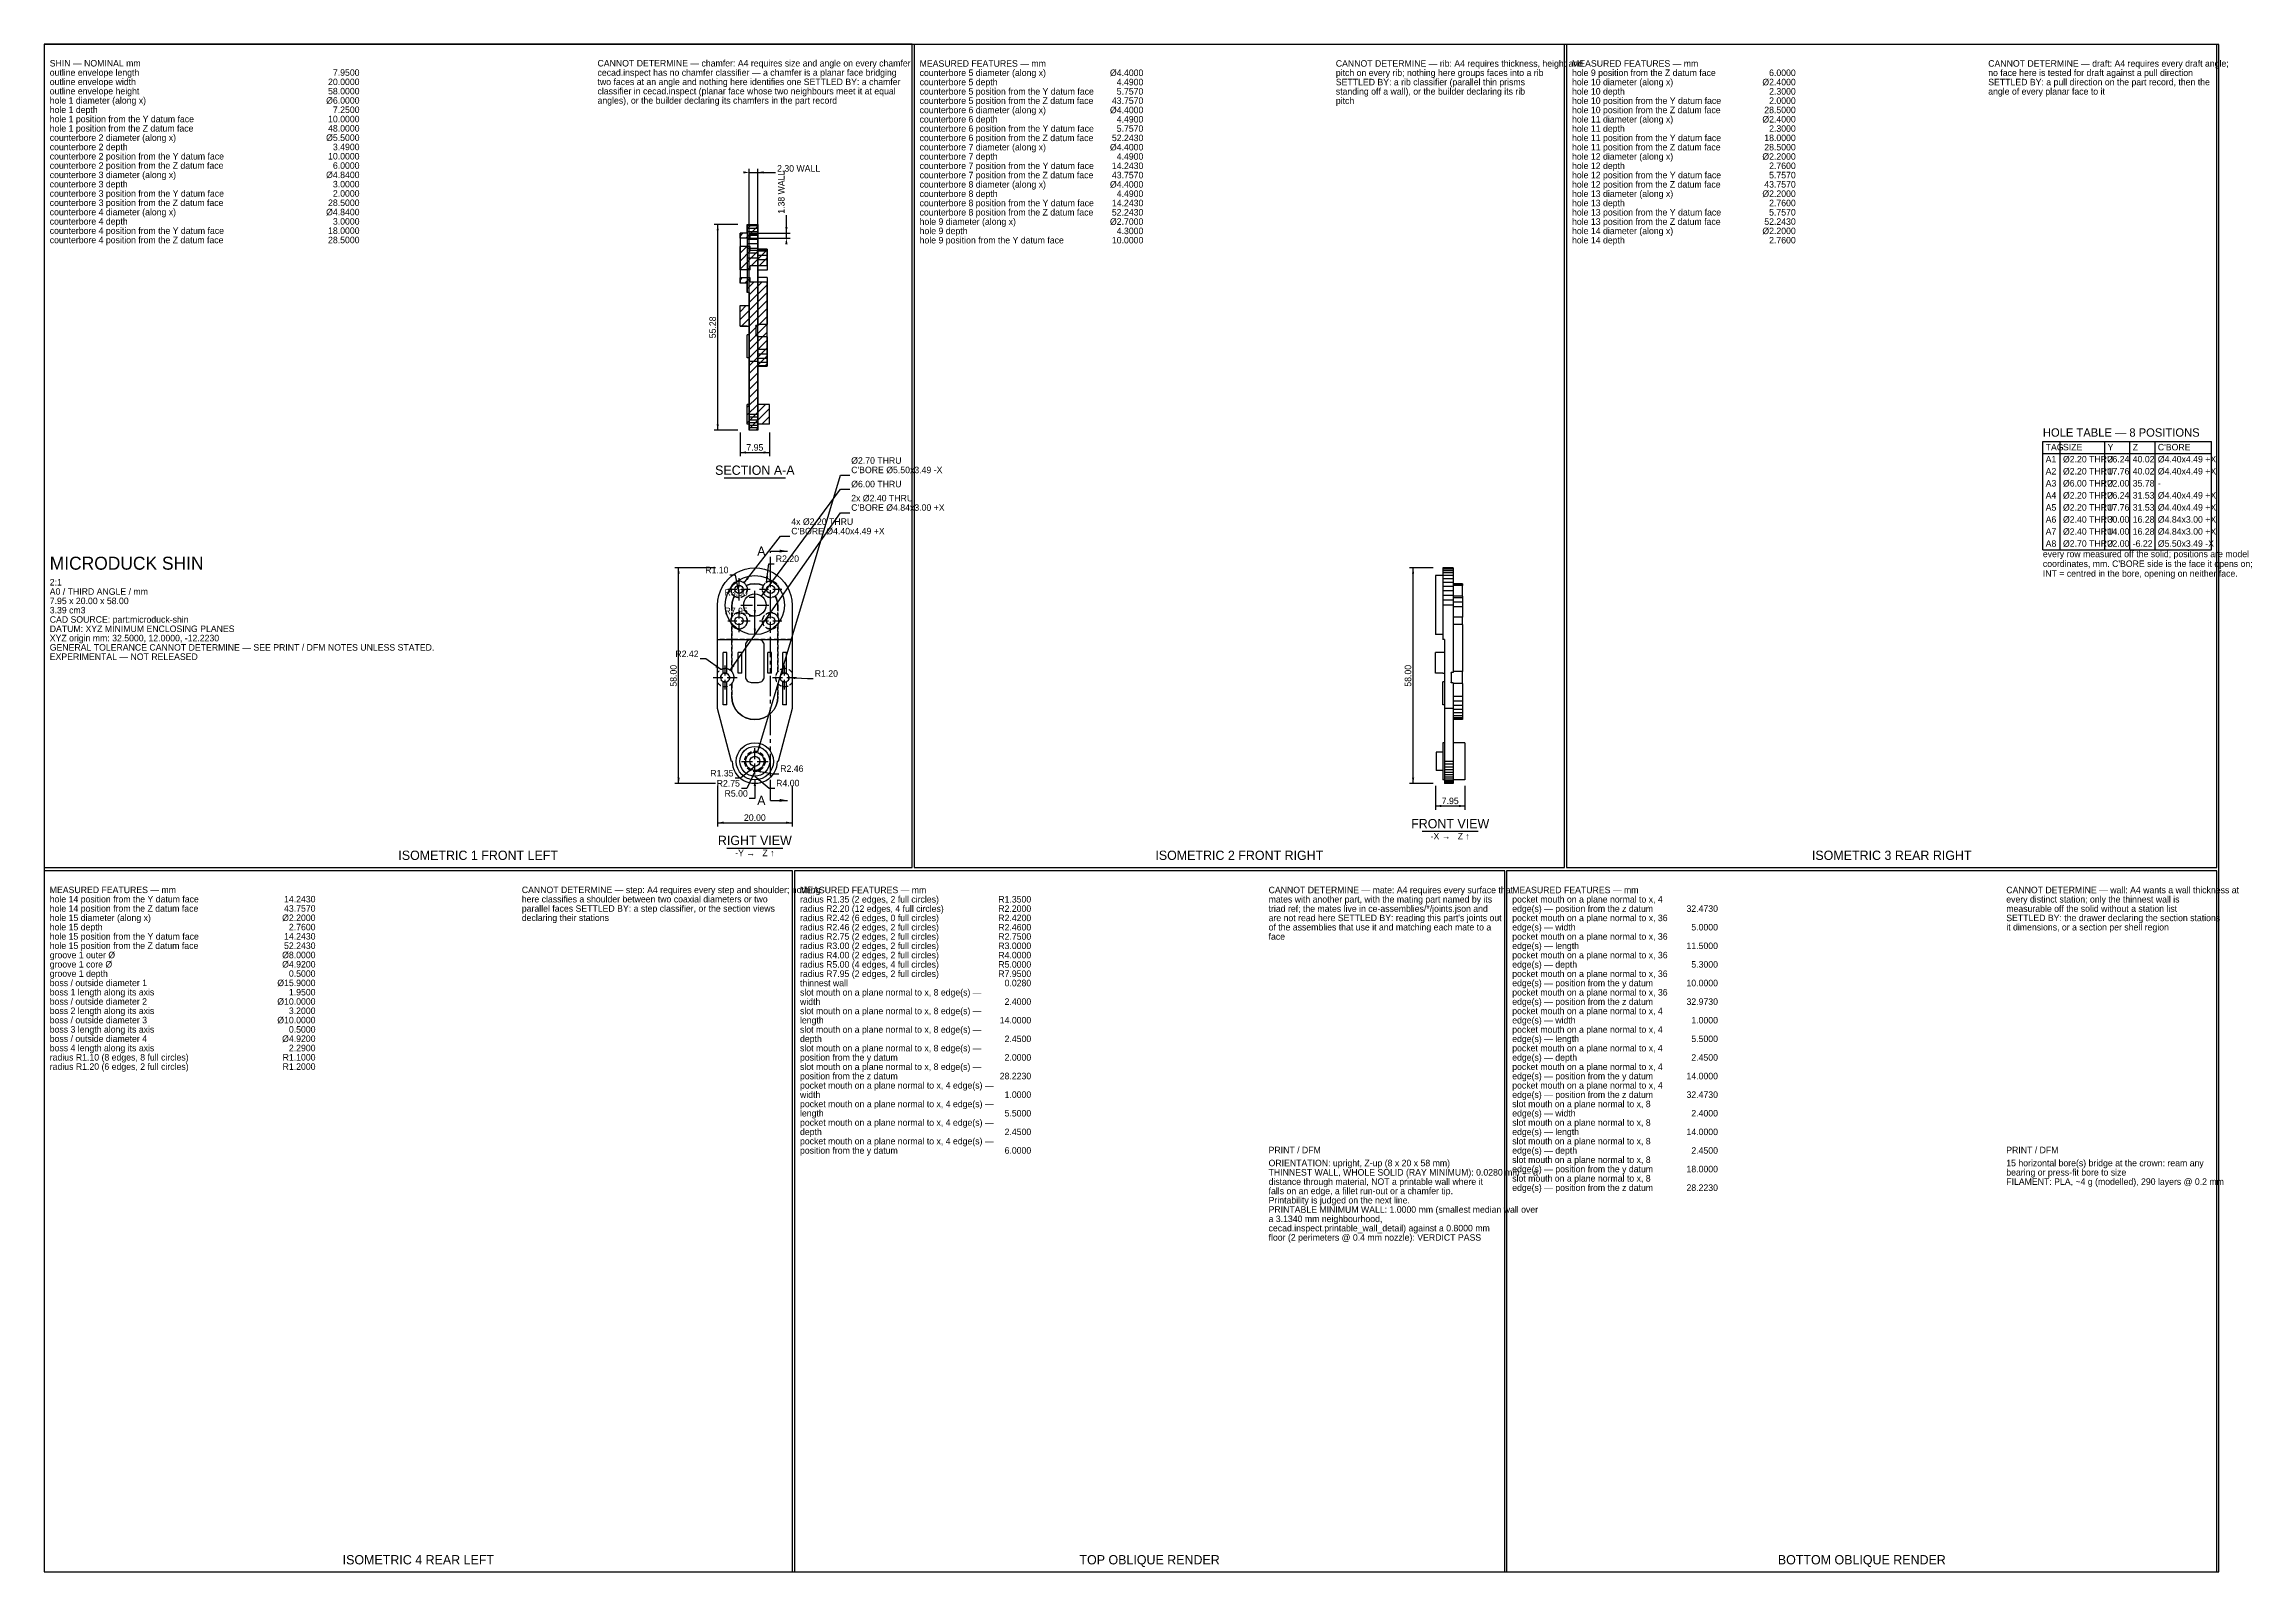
# Model space of a CAD drawing. Header units: millimetres. Extents: x 10 to 1197, y 10 to 831.
import ezdxf
from ezdxf.enums import TextEntityAlignment as Align

# ---------------------------------------------------------------- set-up
doc = ezdxf.new("R2010")
doc.units = ezdxf.units.MM
for name, pattern in [('CENTER', [11.2, 7, -1.4, 1.4, -1.4]), ('HIDDEN', [3.6, 2.4, -1.2]), ('PHANTOM', [21, 11, -2, 2, -2, 2, -2])]:
    doc.linetypes.add(name, pattern=pattern)
for name, color, linetype in [('CENTER', 4, 'CENTER'), ('CUT', 1, 'PHANTOM'), ('CUTTHIN', 1, 'PHANTOM'), ('DIM', 3, 'CONTINUOUS'), ('FRAME', 7, 'CONTINUOUS'), ('HATCH', 5, 'CONTINUOUS'), ('HIDDEN', 8, 'HIDDEN'), ('SECTION', 7, 'CONTINUOUS'), ('TEXT', 3, 'CONTINUOUS'), ('TITLE', 7, 'CONTINUOUS'), ('VISIBLE', 7, 'CONTINUOUS')]:
    doc.layers.add(name, color=color, linetype=linetype)

msp = doc.modelspace()

# ---------------------------------------------------------------- texts
at = {"layer": 'DIM'}
for s, p in [('58.0000', (179.530333, 804.152333)), ('20.0000', (179.530333, 809.152333)), ('7.9500', (179.530333, 814.152333)), ('Ø4.4000', (600.86325, 814.0305)), ('4.4900', (600.86325, 809.0305)), ('5.7570', (600.86325, 804.0305)), ('Ø2.4000', (951.56325, 809.0305)), ('2.3000', (951.56325, 804.0305)), ('6.0000', (951.56325, 814.0305)), ('Ø6.0000', (179.530333, 799.152333)), ('7.2500', (179.530333, 794.152333)), ('Ø4.4000', (600.86325, 794.0305)), ('43.7570', (600.86325, 799.0305)), ('28.5000', (951.56325, 794.0305)), ('2.0000', (951.56325, 799.0305)), ('48.0000', (179.530333, 784.152333)), ('10.0000', (179.530333, 789.152333)), ('4.4900', (600.86325, 789.0305)), ('5.7570', (600.86325, 784.0305)), ('Ø2.4000', (951.56325, 789.0305)), ('2.3000', (951.56325, 784.0305)), ('Ø5.5000', (179.530333, 779.152333)), ('10.0000', (179.530333, 769.152333)), ('3.4900', (179.530333, 774.152333)), ('Ø4.4000', (600.86325, 774.0305)), ('52.2430', (600.86325, 779.0305)), ('4.4900', (600.86325, 769.0305)), ('Ø2.2000', (951.56325, 769.0305)), ('28.5000', (951.56325, 774.0305)), ('18.0000', (951.56325, 779.0305)), ('Ø4.8400', (179.530333, 759.152333)), ('6.0000', (179.530333, 764.152333)), ('43.7570', (600.86325, 759.0305)), ('14.2430', (600.86325, 764.0305)), ('5.7570', (951.56325, 759.0305)), ('2.7600', (951.56325, 764.0305)), ('28.5000', (179.530333, 744.152333)), ('3.0000', (179.530333, 754.152333)), ('2.0000', (179.530333, 749.152333)), ('Ø4.4000', (600.86325, 754.0305)), ('4.4900', (600.86325, 749.0305)), ('Ø2.2000', (951.56325, 749.0305)), ('43.7570', (951.56325, 754.0305)), ('Ø4.8400', (179.530333, 739.152333)), ('3.0000', (179.530333, 734.152333)), ('Ø2.7000', (600.86325, 734.0305)), ('52.2430', (600.86325, 739.0305)), ('14.2430', (600.86325, 744.0305)), ('52.2430', (951.56325, 734.0305)), ('5.7570', (951.56325, 739.0305)), ('2.7600', (951.56325, 744.0305)), ('28.5000', (179.530333, 724.152333)), ('18.0000', (179.530333, 729.152333)), ('10.0000', (600.86325, 724.0305)), ('4.3000', (600.86325, 729.0305)), ('Ø2.2000', (951.56325, 729.0305)), ('2.7600', (951.56325, 724.0305)), ('43.7570', (155.8759, 364.825683)), ('14.2430', (155.8759, 369.825683)), ('R1.3500', (540.588037, 369.7562)), ('R2.2000', (540.588037, 364.7562)), ('32.4730', (909.752669, 364.7562)), ('Ø2.2000', (155.8759, 359.825683)), ('2.7600', (155.8759, 354.825683)), ('R2.4200', (540.588037, 359.7562)), ('R2.4600', (540.588037, 354.7562)), ('5.0000', (909.752669, 354.7562)), ('52.2430', (155.8759, 344.825683)), ('14.2430', (155.8759, 349.825683)), ('R2.7500', (540.588037, 349.7562)), ('R3.0000', (540.588037, 344.7562)), ('11.5000', (909.752669, 344.7562)), ('Ø8.0000', (155.8759, 339.825683)), ('Ø4.9200', (155.8759, 334.825683)), ('0.5000', (155.8759, 329.825683)), ('R4.0000', (540.588037, 339.7562)), ('R5.0000', (540.588037, 334.7562)), ('R7.9500', (540.588037, 329.7562)), ('5.3000', (909.752669, 334.7562)), ('Ø15.9000', (155.8759, 324.825683)), ('1.9500', (155.8759, 319.825683)), ('0.0280', (540.588037, 324.7562)), ('10.0000', (909.752669, 324.7562)), ('Ø10.0000', (155.8759, 314.825683)), ('3.2000', (155.8759, 309.825683)), ('2.4000', (540.588037, 314.7562)), ('32.9730', (909.752669, 314.7562)), ('Ø10.0000', (155.8759, 304.825683)), ('Ø4.9200', (155.8759, 294.825683)), ('0.5000', (155.8759, 299.825683)), ('14.0000', (540.588037, 304.7562)), ('2.4500', (540.588037, 294.7562)), ('5.5000', (909.752669, 294.7562)), ('1.0000', (909.752669, 304.7562)), ('R1.1000', (155.8759, 284.825683)), ('2.2900', (155.8759, 289.825683)), ('2.0000', (540.588037, 284.7562)), ('2.4500', (909.752669, 284.7562)), ('R1.2000', (155.8759, 279.825683)), ('28.2230', (540.588037, 274.7562)), ('14.0000', (909.752669, 274.7562)), ('1.0000', (540.588037, 264.7562)), ('32.4730', (909.752669, 264.7562)), ('5.5000', (540.588037, 254.7562)), ('2.4000', (909.752669, 254.7562)), ('2.4500', (540.588037, 244.7562)), ('6.0000', (540.588037, 234.7562)), ('14.0000', (909.752669, 244.7562)), ('2.4500', (909.752669, 234.7562)), ('18.0000', (909.752669, 224.7562)), ('28.2230', (909.752669, 214.7562))]:
    msp.add_text(s, height=3.5, dxfattribs=at).set_placement(p, align=Align.RIGHT)
at = {"layer": 'TEXT'}
for s, height, p in [('SHIN — NOMINAL mm', 3.5, (13, 819.152333)), ('CANNOT DETERMINE — chamfer: A4 requires size and angle on every chamfer;', 3.5, (307.4585, 819.152333)), ('MEASURED FEATURES — mm', 3.5, (480.6, 819.0305)), ('CANNOT DETERMINE — rib: A4 requires thickness, height and', 3.5, (704.328167, 819.0305)), ('MEASURED FEATURES — mm', 3.5, (831.3, 819.0305)), ('CANNOT DETERMINE — draft: A4 requires every draft angle;', 3.5, (1055.028167, 819.0305)), ('outline envelope length', 3.5, (13, 814.152333)), ('outline envelope width', 3.5, (13, 809.152333)), ('outline envelope height', 3.5, (13, 804.152333)), ('two faces at an angle and nothing here identifies one SETTLED BY: a chamfer', 3.5, (307.4585, 809.152333)), ('cecad.inspect has no chamfer classifier — a chamfer is a planar face bridging', 3.5, (307.4585, 814.152333)), ('classifier in cecad.inspect (planar face whose two neighbours meet it at equal', 3.5, (307.4585, 804.152333)), ('counterbore 5 diameter (along x)', 3.5, (480.6, 814.0305)), ('counterbore 5 depth', 3.5, (480.6, 809.0305)), ('counterbore 5 position from the Y datum face', 3.5, (480.6, 804.0305)), ('standing off a wall), or the builder declaring its rib', 3.5, (704.328167, 804.0305)), ('SETTLED BY: a rib classifier (parallel thin prisms', 3.5, (704.328167, 809.0305)), ('pitch on every rib; nothing here groups faces into a rib', 3.5, (704.328167, 814.0305)), ('hole 9 position from the Z datum face', 3.5, (831.3, 814.0305)), ('hole 10 diameter (along x)', 3.5, (831.3, 809.0305)), ('hole 10 depth', 3.5, (831.3, 804.0305)), ('angle of every planar face to it', 3.5, (1055.028167, 804.0305)), ('SETTLED BY: a pull direction on the part record, then the', 3.5, (1055.028167, 809.0305)), ('no face here is tested for draft against a pull direction', 3.5, (1055.028167, 814.0305)), ('hole 1 diameter (along x)', 3.5, (13, 799.152333)), ('hole 1 depth', 3.5, (13, 794.152333)), ('angles), or the builder declaring its chamfers in the part record', 3.5, (307.4585, 799.152333)), ('counterbore 5 position from the Z datum face', 3.5, (480.6, 799.0305)), ('counterbore 6 diameter (along x)', 3.5, (480.6, 794.0305)), ('pitch', 3.5, (704.328167, 799.0305)), ('hole 10 position from the Y datum face', 3.5, (831.3, 799.0305)), ('hole 10 position from the Z datum face', 3.5, (831.3, 794.0305)), ('hole 1 position from the Y datum face', 3.5, (13, 789.152333)), ('hole 1 position from the Z datum face', 3.5, (13, 784.152333)), ('counterbore 6 depth', 3.5, (480.6, 789.0305)), ('counterbore 6 position from the Y datum face', 3.5, (480.6, 784.0305)), ('hole 11 diameter (along x)', 3.5, (831.3, 789.0305)), ('hole 11 depth', 3.5, (831.3, 784.0305)), ('counterbore 2 diameter (along x)', 3.5, (13, 779.152333)), ('counterbore 2 depth', 3.5, (13, 774.152333)), ('counterbore 2 position from the Y datum face', 3.5, (13, 769.152333)), ('counterbore 6 position from the Z datum face', 3.5, (480.6, 779.0305)), ('counterbore 7 diameter (along x)', 3.5, (480.6, 774.0305)), ('counterbore 7 depth', 3.5, (480.6, 769.0305)), ('hole 11 position from the Y datum face', 3.5, (831.3, 779.0305)), ('hole 11 position from the Z datum face', 3.5, (831.3, 774.0305)), ('hole 12 diameter (along x)', 3.5, (831.3, 769.0305)), ('counterbore 2 position from the Z datum face', 3.5, (13, 764.152333)), ('counterbore 3 diameter (along x)', 3.5, (13, 759.152333)), ('2.30 WALL', 3.5, (403.97925, 762.611592)), ('counterbore 7 position from the Y datum face', 3.5, (480.6, 764.0305)), ('counterbore 7 position from the Z datum face', 3.5, (480.6, 759.0305)), ('hole 12 depth', 3.5, (831.3, 764.0305)), ('hole 12 position from the Y datum face', 3.5, (831.3, 759.0305)), ('counterbore 3 depth', 3.5, (13, 754.152333)), ('counterbore 3 position from the Y datum face', 3.5, (13, 749.152333)), ('counterbore 3 position from the Z datum face', 3.5, (13, 744.152333)), ('counterbore 8 diameter (along x)', 3.5, (480.6, 754.0305)), ('counterbore 8 depth', 3.5, (480.6, 749.0305)), ('counterbore 8 position from the Y datum face', 3.5, (480.6, 744.0305)), ('hole 12 position from the Z datum face', 3.5, (831.3, 754.0305)), ('hole 13 diameter (along x)', 3.5, (831.3, 749.0305)), ('hole 13 depth', 3.5, (831.3, 744.0305)), ('counterbore 4 diameter (along x)', 3.5, (13, 739.152333)), ('counterbore 4 depth', 3.5, (13, 734.152333)), ('counterbore 8 position from the Z datum face', 3.5, (480.6, 739.0305)), ('hole 9 diameter (along x)', 3.5, (480.6, 734.0305)), ('hole 13 position from the Y datum face', 3.5, (831.3, 739.0305)), ('hole 13 position from the Z datum face', 3.5, (831.3, 734.0305)), ('counterbore 4 position from the Y datum face', 3.5, (13, 729.152333)), ('counterbore 4 position from the Z datum face', 3.5, (13, 724.152333)), ('hole 9 depth', 3.5, (480.6, 729.0305)), ('hole 9 position from the Y datum face', 3.5, (480.6, 724.0305)), ('hole 14 diameter (along x)', 3.5, (831.3, 729.0305)), ('hole 14 depth', 3.5, (831.3, 724.0305)), ('HOLE TABLE — 8 POSITIONS', 4.5, (1084.4, 620.16)), ('Ø2.70 THRU', 3.5, (443.82925, 605.61)), ('A1', 3.5, (1085.9, 606.31)), ('Ø2.20 THRU', 3.5, (1095.2, 606.31)), ('26.24', 3.5, (1119.2, 606.31)), ('40.02', 3.5, (1132.7, 606.31)), ('Ø4.40x4.49 +X', 3.5, (1146.2, 606.31)), ('Ø6.00 THRU', 3.5, (443.82925, 592.96)), ("C'BORE Ø5.50x3.49 -X", 3.5, (443.82925, 600.535)), ('A2', 3.5, (1085.9, 599.835)), ('A3', 3.5, (1085.9, 593.36)), ('Ø2.20 THRU', 3.5, (1095.2, 599.835)), ('Ø6.00 THRU', 3.5, (1095.2, 593.36)), ('22.00', 3.5, (1119.2, 593.36)), ('17.76', 3.5, (1119.2, 599.835)), ('40.02', 3.5, (1132.7, 599.835)), ('35.78', 3.5, (1132.7, 593.36)), ('Ø4.40x4.49 +X', 3.5, (1146.2, 599.835)), ('-', 3.5, (1146.2, 593.36)), ('2x Ø2.40 THRU', 3.5, (443.82925, 585.385)), ("C'BORE Ø4.84x3.00 +X", 3.5, (443.82925, 580.31)), ('A4', 3.5, (1085.9, 586.885)), ('A5', 3.5, (1085.9, 580.41)), ('Ø2.20 THRU', 3.5, (1095.2, 586.885)), ('Ø2.20 THRU', 3.5, (1095.2, 580.41)), ('26.24', 3.5, (1119.2, 586.885)), ('17.76', 3.5, (1119.2, 580.41)), ('31.53', 3.5, (1132.7, 586.885)), ('31.53', 3.5, (1132.7, 580.41)), ('Ø4.40x4.49 +X', 3.5, (1146.2, 586.885)), ('Ø4.40x4.49 +X', 3.5, (1146.2, 580.41)), ('4x Ø2.20 THRU', 3.5, (411.620828, 572.735)), ("C'BORE Ø4.40x4.49 +X", 3.5, (411.620828, 567.66)), ('A6', 3.5, (1085.9, 573.935)), ('A7', 3.5, (1085.9, 567.46)), ('Ø2.40 THRU', 3.5, (1095.2, 573.935)), ('Ø2.40 THRU', 3.5, (1095.2, 567.46)), ('30.00', 3.5, (1119.2, 573.935)), ('14.00', 3.5, (1119.2, 567.46)), ('16.28', 3.5, (1132.7, 573.935)), ('16.28', 3.5, (1132.7, 567.46)), ('Ø4.84x3.00 +X', 3.5, (1146.2, 573.935)), ('Ø4.84x3.00 +X', 3.5, (1146.2, 567.46)), ('A8', 3.5, (1085.9, 560.985)), ('Ø2.70 THRU', 3.5, (1095.2, 560.985)), ('22.00', 3.5, (1119.2, 560.985)), ('-6.22', 3.5, (1132.7, 560.985)), ('Ø5.50x3.49 -X', 3.5, (1146.2, 560.985)), ('MICRODUCK SHIN', 7, (13, 548.66)), ('R2.20', 3.5, (403.277035, 552.841691)), ('A0 / THIRD ANGLE / mm', 3.5, (13, 535.16)), ('2:1', 3.5, (13, 540.16)), ('3.39 cm3', 3.5, (13, 525.16)), ('CAD SOURCE: part:microduck-shin', 3.5, (13, 520.16)), ('7.95 x 20.00 x 58.00', 3.5, (13, 530.16)), ('XYZ origin mm: 32.5000, 12.0000, -12.2230', 3.5, (13, 510.16)), ('DATUM: XYZ MINIMUM ENCLOSING PLANES', 3.5, (13, 515.16)), ('GENERAL TOLERANCE CANNOT DETERMINE — SEE PRINT / DFM NOTES UNLESS STATED.', 3.5, (13, 505.16)), ('EXPERIMENTAL — NOT RELEASED', 3.5, (13, 500.16)), ('R1.20', 3.5, (424.214514, 491.117323)), ('R2.46', 3.5, (405.677328, 440.003518)), ('R4.00', 3.5, (403.489694, 432.232124)), ('hole 14 position from the Y datum face', 3.5, (13, 369.825683)), ('hole 14 position from the Z datum face', 3.5, (13, 364.825683)), ('MEASURED FEATURES — mm', 3.5, (13, 374.825683)), ('CANNOT DETERMINE — step: A4 requires every step and shoulder; nothing', 3.5, (266.764354, 374.825683)), ('parallel faces SETTLED BY: a step classifier, or the section views', 3.5, (266.764354, 364.825683)), ('here classifies a shoulder between two coaxial diameters or two', 3.5, (266.764354, 369.825683)), ('radius R1.35 (2 edges, 2 full circles)', 3.5, (416.305, 369.7562)), ('radius R2.20 (12 edges, 4 full circles)', 3.5, (416.305, 364.7562)), ('MEASURED FEATURES — mm', 3.5, (416.305, 374.7562)), ('triad ref; the mates live in ce-assemblies/*/joints.json and', 3.5, (668.187669, 364.7562)), ('CANNOT DETERMINE — mate: A4 requires every surface that', 3.5, (668.187669, 374.7562)), ('mates with another part, with the mating part named by its', 3.5, (668.187669, 369.7562)), ('edge(s) — position from the z datum', 3.5, (799.1525, 364.7562)), ('pocket mouth on a plane normal to x, 4', 3.5, (799.1525, 369.7562)), ('MEASURED FEATURES — mm', 3.5, (799.1525, 374.7562)), ('every distinct station; only the thinnest wall is', 3.5, (1064.718038, 369.7562)), ('CANNOT DETERMINE — wall: A4 wants a wall thickness at', 3.5, (1064.718038, 374.7562)), ('measurable off the solid without a station list', 3.5, (1064.718038, 364.7562)), ('hole 15 diameter (along x)', 3.5, (13, 359.825683)), ('hole 15 depth', 3.5, (13, 354.825683)), ('declaring their stations', 3.5, (266.764354, 359.825683)), ('radius R2.42 (6 edges, 0 full circles)', 3.5, (416.305, 359.7562)), ('radius R2.46 (2 edges, 2 full circles)', 3.5, (416.305, 354.7562)), ('of the assemblies that use it and matching each mate to a', 3.5, (668.187669, 354.7562)), ("are not read here SETTLED BY: reading this part's joints out", 3.5, (668.187669, 359.7562)), ('edge(s) — width', 3.5, (799.1525, 354.7562)), ('pocket mouth on a plane normal to x, 36', 3.5, (799.1525, 359.7562)), ('SETTLED BY: the drawer declaring the section stations', 3.5, (1064.718038, 359.7562)), ('it dimensions, or a section per shell region', 3.5, (1064.718038, 354.7562)), ('hole 15 position from the Y datum face', 3.5, (13, 349.825683)), ('hole 15 position from the Z datum face', 3.5, (13, 344.825683)), ('radius R2.75 (2 edges, 2 full circles)', 3.5, (416.305, 349.7562)), ('radius R3.00 (2 edges, 2 full circles)', 3.5, (416.305, 344.7562)), ('face', 3.5, (668.187669, 349.7562)), ('edge(s) — length', 3.5, (799.1525, 344.7562)), ('pocket mouth on a plane normal to x, 36', 3.5, (799.1525, 349.7562)), ('groove 1 outer Ø', 3.5, (13, 339.825683)), ('groove 1 core Ø', 3.5, (13, 334.825683)), ('groove 1 depth', 3.5, (13, 329.825683)), ('radius R4.00 (2 edges, 2 full circles)', 3.5, (416.305, 339.7562)), ('radius R5.00 (4 edges, 4 full circles)', 3.5, (416.305, 334.7562)), ('radius R7.95 (2 edges, 2 full circles)', 3.5, (416.305, 329.7562)), ('edge(s) — depth', 3.5, (799.1525, 334.7562)), ('pocket mouth on a plane normal to x, 36', 3.5, (799.1525, 339.7562)), ('pocket mouth on a plane normal to x, 36', 3.5, (799.1525, 329.7562)), ('boss / outside diameter 1', 3.5, (13, 324.825683)), ('boss 1 length along its axis', 3.5, (13, 319.825683)), ('thinnest wall', 3.5, (416.305, 324.7562)), ('slot mouth on a plane normal to x, 8 edge(s) —', 3.5, (416.305, 319.7562)), ('edge(s) — position from the y datum', 3.5, (799.1525, 324.7562)), ('pocket mouth on a plane normal to x, 36', 3.5, (799.1525, 319.7562)), ('boss / outside diameter 2', 3.5, (13, 314.825683)), ('boss 2 length along its axis', 3.5, (13, 309.825683)), ('width', 3.5, (416.305, 314.7562)), ('slot mouth on a plane normal to x, 8 edge(s) —', 3.5, (416.305, 309.7562)), ('edge(s) — position from the z datum', 3.5, (799.1525, 314.7562)), ('pocket mouth on a plane normal to x, 4', 3.5, (799.1525, 309.7562)), ('boss / outside diameter 3', 3.5, (13, 304.825683)), ('boss 3 length along its axis', 3.5, (13, 299.825683)), ('boss / outside diameter 4', 3.5, (13, 294.825683)), ('slot mouth on a plane normal to x, 8 edge(s) —', 3.5, (416.305, 299.7562)), ('depth', 3.5, (416.305, 294.7562)), ('length', 3.5, (416.305, 304.7562)), ('edge(s) — width', 3.5, (799.1525, 304.7562)), ('edge(s) — length', 3.5, (799.1525, 294.7562)), ('pocket mouth on a plane normal to x, 4', 3.5, (799.1525, 299.7562)), ('boss 4 length along its axis', 3.5, (13, 289.825683)), ('radius R1.10 (8 edges, 8 full circles)', 3.5, (13, 284.825683)), ('slot mouth on a plane normal to x, 8 edge(s) —', 3.5, (416.305, 289.7562)), ('position from the y datum', 3.5, (416.305, 284.7562)), ('edge(s) — depth', 3.5, (799.1525, 284.7562)), ('pocket mouth on a plane normal to x, 4', 3.5, (799.1525, 289.7562)), ('radius R1.20 (6 edges, 2 full circles)', 3.5, (13, 279.825683)), ('slot mouth on a plane normal to x, 8 edge(s) —', 3.5, (416.305, 279.7562)), ('position from the z datum', 3.5, (416.305, 274.7562)), ('pocket mouth on a plane normal to x, 4 edge(s) —', 3.5, (416.305, 269.7562)), ('edge(s) — position from the y datum', 3.5, (799.1525, 274.7562)), ('pocket mouth on a plane normal to x, 4', 3.5, (799.1525, 279.7562)), ('pocket mouth on a plane normal to x, 4', 3.5, (799.1525, 269.7562)), ('width', 3.5, (416.305, 264.7562)), ('pocket mouth on a plane normal to x, 4 edge(s) —', 3.5, (416.305, 259.7562)), ('slot mouth on a plane normal to x, 8', 3.5, (799.1525, 259.7562)), ('edge(s) — position from the z datum', 3.5, (799.1525, 264.7562)), ('pocket mouth on a plane normal to x, 4 edge(s) —', 3.5, (416.305, 249.7562)), ('length', 3.5, (416.305, 254.7562)), ('slot mouth on a plane normal to x, 8', 3.5, (799.1525, 249.7562)), ('edge(s) — width', 3.5, (799.1525, 254.7562)), ('depth', 3.5, (416.305, 244.7562)), ('pocket mouth on a plane normal to x, 4 edge(s) —', 3.5, (416.305, 239.7562)), ('position from the y datum', 3.5, (416.305, 234.7562)), ('PRINT / DFM', 3.5, (668.187669, 235)), ('slot mouth on a plane normal to x, 8', 3.5, (799.1525, 239.7562)), ('edge(s) — length', 3.5, (799.1525, 244.7562)), ('edge(s) — depth', 3.5, (799.1525, 234.7562)), ('PRINT / DFM', 3.5, (1064.718038, 235)), ('THINNEST WALL, WHOLE SOLID (RAY MINIMUM): 0.0280 mm — a', 3.5, (668.187669, 223)), ('ORIENTATION: upright, Z-up (8 x 20 x 58 mm)', 3.5, (668.187669, 228)), ('slot mouth on a plane normal to x, 8', 3.5, (799.1525, 229.7562)), ('edge(s) — position from the y datum', 3.5, (799.1525, 224.7562)), ('bearing or press-fit bore to size', 3.5, (1064.718038, 223)), ('15 horizontal bore(s) bridge at the crown: ream any', 3.5, (1064.718038, 228)), ('falls on an edge, a fillet run-out or a chamfer tip.', 3.5, (668.187669, 213)), ('distance through material, NOT a printable wall where it', 3.5, (668.187669, 218)), ('slot mouth on a plane normal to x, 8', 3.5, (799.1525, 219.7562)), ('edge(s) — position from the z datum', 3.5, (799.1525, 214.7562)), ('FILAMENT: PLA, ~4 g (modelled), 290 layers @ 0.2 mm', 3.5, (1064.718038, 218)), ('Printability is judged on the next line.', 3.5, (668.187669, 208)), ('PRINTABLE MINIMUM WALL: 1.0000 mm (smallest median wall over', 3.5, (668.187669, 203)), ('floor (2 perimeters @ 0.4 mm nozzle): VERDICT PASS', 3.5, (668.187669, 188)), ('a 3.1340 mm neighbourhood,', 3.5, (668.187669, 198)), ('cecad.inspect.printable_wall_detail) against a 0.8000 mm', 3.5, (668.187669, 193))]:
    msp.add_text(s, height=height, dxfattribs=at).set_placement(p)
msp.add_text('1.38 WALL', height=3.5, rotation=90, dxfattribs=at).set_placement((407.97925, 739.990569))
for s, p in [('55.28', (371.07925, 678.935796)), ('58.00', (350.02925, 491.66)), ('58.00', (744.864083, 491.66))]:
    msp.add_text(s, height=3.5, rotation=90, dxfattribs=at).set_placement(p, align=Align.CENTER)
for s, height, p in [('7.95', 3.5, (392.02925, 612.66)), ('SECTION A-A', 5, (392.02925, 599.66)), ('20.00', 3.5, (392.02925, 413.66)), ('7.95', 3.5, (765.814083, 422.66)), ('RIGHT VIEW', 5, (392.02925, 400.66)), ('FRONT VIEW', 5, (765.814083, 409.66)), ('-X →   Z ↑', 3.5, (765.814083, 403.66)), ('ISOMETRIC 1 FRONT LEFT', 5, (243.3, 392.66)), ('-Y →   Z ↑', 3.5, (392.02925, 394.66)), ('ISOMETRIC 2 FRONT RIGHT', 5, (652.45, 392.66)), ('ISOMETRIC 3 REAR RIGHT', 5, (1003.15, 392.66)), ('ISOMETRIC 4 REAR LEFT', 5, (211.1525, 14)), ('TOP OBLIQUE RENDER', 5, (604.22875, 14)), ('BOTTOM OBLIQUE RENDER', 5, (987.07625, 14))]:
    msp.add_text(s, height=height, dxfattribs=at).set_placement(p, align=Align.CENTER)
for p in [(395.51525, 558.66), (395.51525, 424.66)]:
    msp.add_text('A', height=5, dxfattribs=at).set_placement(p, align=Align.MIDDLE_CENTER)
for s, p in [('R1.10', (377.861307, 546.767318)), ('R3.00', (388.22925, 534.66)), ('R7.95', (388.22925, 524.76)), ('R2.42', (361.793226, 501.699896)), ('R1.35', (380.568806, 437.532124)), ('R2.75', (384.003067, 432.096922)), ('R5.00', (388.22925, 426.66))]:
    msp.add_text(s, height=3.5, dxfattribs=at).set_placement(p, align=Align.RIGHT)
at = {"layer": 'TITLE'}
for s, p in [('TAG', (1085.9, 612.785)), ('SIZE', (1095.2, 612.785)), ('Y', (1119.2, 612.785)), ('Z', (1132.7, 612.785)), ("C'BORE", (1146.2, 612.785)), ('every row measured off the solid; positions are model', (1084.4, 555.385)), ("coordinates, mm. C'BORE side is the face it opens on;", (1084.4, 550.135)), ('INT = centred in the bore, opening on neither face.', (1084.4, 544.885))]:
    msp.add_text(s, height=3.5, dxfattribs=at).set_placement(p)

# ---------------------------------------------------------------- linework, layer by layer
at = {"layer": 'CENTER'}
for p, q in [((377.54325, 538.146), (382.34325, 538.146)), ((383.54325, 539.346), (383.54325, 544.146)), ((383.54325, 532.146), (383.54325, 536.946)), ((384.74325, 538.146), (389.54325, 538.146)), ((392.02925, 530.86), (392.02925, 537.26)), ((394.51525, 538.146), (399.31525, 538.146)), ((400.51525, 539.346), (400.51525, 544.146)), ((400.51525, 532.146), (400.51525, 536.946)), ((401.71525, 538.146), (406.51525, 538.146)), ((383.54325, 522.374), (383.54325, 527.174)), ((384.42925, 529.66), (390.82925, 529.66)), ((392.02925, 522.06), (392.02925, 528.46)), ((393.22925, 529.66), (399.62925, 529.66)), ((400.51525, 522.374), (400.51525, 527.174)), ((377.54325, 521.174), (382.34325, 521.174)), ((383.54325, 515.174), (383.54325, 519.974)), ((384.74325, 521.174), (389.54325, 521.174)), ((394.51525, 521.174), (399.31525, 521.174)), ((400.51525, 515.174), (400.51525, 519.974)), ((401.71525, 521.174), (406.51525, 521.174)), ((369.58925, 490.66), (374.82925, 490.66)), ((376.02925, 491.86), (376.02925, 497.1)), ((376.02925, 484.22), (376.02925, 489.46)), ((377.22925, 490.66), (382.46925, 490.66)), ((401.58925, 490.66), (406.82925, 490.66)), ((408.02925, 491.86), (408.02925, 497.1)), ((408.02925, 484.22), (408.02925, 489.46)), ((409.22925, 490.66), (414.46925, 490.66)), ((392.02925, 446.86), (392.02925, 452.76)), ((384.92925, 445.66), (390.82925, 445.66)), ((392.02925, 438.56), (392.02925, 444.46)), ((393.22925, 445.66), (399.12925, 445.66))]:
    msp.add_line(p, q, dxfattribs=at)
at = {"layer": 'CUT'}
for p, q in [((400.51525, 544.66), (400.51525, 558.66)), ((400.51525, 558.66), (409.51525, 558.66)), ((400.51525, 424.66), (400.51525, 438.66)), ((400.51525, 424.66), (409.51525, 424.66))]:
    msp.add_line(p, q, dxfattribs=at)
for points in [[(409.51525, 558.66), (405.31525, 559.458), (405.31525, 557.862)], [(409.51525, 424.66), (405.31525, 425.458), (405.31525, 423.862)]]:
    msp.add_solid(points, dxfattribs=at)
at = {"layer": 'CUTTHIN'}
msp.add_line((400.51525, 438.66), (400.51525, 544.66), dxfattribs=at)
at = {"layer": 'DIM'}
for p, q in [((388.97925, 625.781265), (388.97925, 764.211592)), ((388.97925, 762.211592), (393.57925, 762.211592)), ((393.57925, 625.781265), (393.57925, 764.211592)), ((393.57925, 762.211592), (403.17925, 762.211592)), ((408.97925, 729.590569), (408.97925, 739.190569)), ((382.87925, 734.211592), (370.07925, 734.211592)), ((372.07925, 623.66), (372.07925, 734.211592)), ((389.121751, 729.590569), (410.97925, 729.590569)), ((389.121751, 726.830462), (410.97925, 726.830462)), ((408.97925, 726.830462), (408.97925, 729.590569)), ((382.87925, 623.66), (370.07925, 623.66)), ((384.07925, 622.46), (384.07925, 609.66)), ((399.97925, 622.46), (399.97925, 609.66)), ((384.07925, 611.66), (399.97925, 611.66)), ((393.604557, 450.929574), (438.02925, 599.535)), ((438.02925, 599.535), (443.02925, 599.535)), ((395.5932, 534.486827), (438.02925, 591.96)), ((438.02925, 591.96), (443.02925, 591.96)), ((378.803156, 494.626238), (438.02925, 579.31)), ((438.02925, 579.31), (443.02925, 579.31)), ((386.25216, 541.613247), (405.820828, 566.66)), ((405.820828, 566.66), (410.820828, 566.66)), ((370.82925, 549.66), (349.02925, 549.66)), ((351.02925, 433.66), (351.02925, 549.66)), ((398.248855, 541.917399), (399.477035, 551.841691)), ((399.477035, 551.841691), (402.477035, 551.841691)), ((756.664083, 549.66), (743.864083, 549.66)), ((745.864083, 433.66), (745.864083, 549.66)), ((381.661307, 545.767318), (378.661307, 545.767318)), ((383.54325, 535.946), (381.661307, 545.767318)), ((392.02925, 533.66), (389.02925, 533.66)), ((392.02925, 523.76), (389.02925, 523.76)), ((392.02925, 523.66), (392.02925, 533.66)), ((392.02925, 513.76), (392.02925, 523.76)), ((365.593226, 500.699896), (362.593226, 500.699896)), ((373.766882, 494.938702), (365.593226, 500.699896)), ((410.42925, 490.66), (420.414514, 490.117323)), ((420.414514, 490.117323), (423.414514, 490.117323)), ((392.02925, 442.96), (384.368806, 436.532124)), ((392.02925, 440.16), (387.803067, 431.096922)), ((392.02925, 440.74), (401.877328, 439.003518)), ((370.82925, 433.66), (349.02925, 433.66)), ((372.02925, 432.46), (372.02925, 410.66)), ((384.368806, 436.532124), (381.368806, 436.532124)), ((387.803067, 431.096922), (384.803067, 431.096922)), ((392.02925, 437.66), (399.689694, 431.232124)), ((392.02925, 435.66), (392.02925, 425.66)), ((399.689694, 431.232124), (402.689694, 431.232124)), ((401.877328, 439.003518), (404.877328, 439.003518)), ((412.02925, 432.46), (412.02925, 410.66)), ((756.664083, 433.66), (743.864083, 433.66)), ((757.864083, 432.46), (757.864083, 419.66)), ((773.764083, 432.46), (773.764083, 419.66)), ((392.02925, 425.66), (389.02925, 425.66)), ((757.864083, 421.66), (773.764083, 421.66)), ((372.02925, 412.66), (412.02925, 412.66))]:
    msp.add_line(p, q, dxfattribs=at)
for points in [[(388.97925, 762.211592), (385.77925, 762.819592), (385.77925, 761.603592)], [(393.57925, 762.211592), (396.77925, 761.603592), (396.77925, 762.819592)], [(372.07925, 734.211592), (371.47125, 731.011592), (372.68725, 731.011592)], [(408.97925, 729.590569), (409.58725, 732.790569), (408.37125, 732.790569)], [(408.97925, 726.830462), (408.37125, 723.630462), (409.58725, 723.630462)], [(372.07925, 623.66), (372.68725, 626.86), (371.47125, 626.86)], [(384.07925, 611.66), (387.27925, 611.052), (387.27925, 612.268)], [(399.97925, 611.66), (396.77925, 612.268), (396.77925, 611.052)], [(351.02925, 549.66), (350.42125, 546.46), (351.63725, 546.46)], [(745.864083, 549.66), (745.256083, 546.46), (746.472083, 546.46)], [(383.54325, 535.946), (383.538165, 539.203244), (382.343892, 538.9744)], [(386.25216, 541.613247), (388.701388, 543.76056), (387.743167, 544.509204)], [(395.5932, 534.486827), (397.983091, 536.699988), (397.004854, 537.422282)], [(398.248855, 541.917399), (399.245269, 545.018499), (398.038476, 545.167846)], [(392.02925, 523.66), (392.63725, 526.86), (391.42125, 526.86)], [(392.02925, 513.76), (392.63725, 516.96), (391.42125, 516.96)], [(373.766882, 494.938702), (371.501593, 497.279242), (370.801031, 496.285326)], [(378.803156, 494.626238), (381.135382, 496.900087), (380.138905, 497.597002)], [(410.42925, 490.66), (413.59154, 489.879239), (413.657529, 491.093447)], [(393.604557, 450.929574), (395.103627, 453.821364), (393.938572, 454.169651)], [(392.02925, 442.96), (389.187093, 441.368835), (389.968723, 440.437325)], [(392.02925, 440.16), (390.125836, 437.516767), (391.227907, 437.002863)], [(392.02925, 440.74), (395.075057, 439.585563), (395.286213, 440.783089)], [(351.02925, 433.66), (351.63725, 436.86), (350.42125, 436.86)], [(392.02925, 435.66), (391.42125, 432.46), (392.63725, 432.46)], [(392.02925, 437.66), (394.089777, 435.137325), (394.871407, 436.068835)], [(745.864083, 433.66), (746.472083, 436.86), (745.256083, 436.86)], [(757.864083, 421.66), (761.064083, 421.052), (761.064083, 422.268)], [(773.764083, 421.66), (770.564083, 422.268), (770.564083, 421.052)], [(372.02925, 412.66), (375.22925, 412.052), (375.22925, 413.268)], [(412.02925, 412.66), (408.82925, 413.268), (408.82925, 412.052)]]:
    msp.add_solid(points, dxfattribs=at)
at = {"layer": 'FRAME'}
for p, q in [((1179, 831), (10, 831)), ((10, 831), (10, 10)), ((1179, 10), (1179, 831)), ((10, 10), (1179, 10))]:
    msp.add_line(p, q, dxfattribs=at)
at = {"layer": 'HATCH'}
for p, q in [((384.07925, 728.015746), (385.654073, 729.590569)), ((387.136606, 726.830462), (393.57925, 733.273105)), ((387.97925, 731.915746), (390.275096, 734.211592)), ((393.579247, 729.030462), (393.57925, 729.030465)), ((384.07925, 718.771668), (387.738044, 722.430462)), ((384.07925, 710.286387), (394.023325, 720.230462)), ((384.07925, 714.529028), (389.780684, 720.230462)), ((390.093966, 712.058462), (398.265966, 720.230462)), ((394.336606, 712.058462), (398.57925, 716.301105)), ((398.579247, 712.058462), (398.57925, 712.058465)), ((384.07925, 704.29221), (385.245502, 705.458462)), ((386.728035, 702.698355), (389.488143, 705.458462)), ((387.893966, 709.858462), (389.59925, 711.563746)), ((387.97925, 699.706928), (391.530784, 703.258462)), ((388.97925, 696.464288), (395.773424, 703.258462)), ((388.97925, 692.221647), (398.57925, 701.821647)), ((384.07925, 683.079006), (398.57925, 697.579006)), ((384.07925, 687.321647), (387.348065, 690.590462)), ((384.833346, 679.590462), (398.57925, 693.336366)), ((388.97925, 679.493725), (398.57925, 689.093725)), ((388.97925, 675.251084), (398.57925, 684.851084)), ((388.97925, 671.008444), (398.57925, 680.608444)), ((388.97925, 666.765803), (398.57925, 676.365803)), ((388.97925, 662.523162), (398.57925, 672.123162)), ((388.97925, 658.280522), (398.57925, 667.880522)), ((388.97925, 654.037881), (398.57925, 663.637881)), ((388.97925, 649.79524), (393.57925, 654.39524)), ((397.164149, 657.980139), (398.57925, 659.39524)), ((387.97925, 636.067318), (393.57925, 641.667318)), ((388.97925, 645.552599), (393.57925, 650.152599)), ((388.97925, 641.309959), (393.57925, 645.909959)), ((387.97925, 627.582037), (397.832025, 637.434812)), ((387.97925, 631.824677), (393.589385, 637.434812)), ((388.97925, 624.339396), (399.97925, 635.339396)), ((395.736606, 626.854112), (399.97925, 631.096755)), ((392.542495, 623.66), (393.57925, 624.696755)), ((399.979247, 626.854112), (399.97925, 626.854115))]:
    msp.add_line(p, q, dxfattribs=at)
at = {"layer": 'HIDDEN'}
for p, q in [((381.113623, 534.477634), (380.571621, 533.463621)), ((380.571621, 533.463621), (381.113623, 534.477634)), ((389.594032, 540.868122), (387.428469, 540.211205)), ((387.428469, 540.211205), (389.594032, 540.868122)), ((392.00925, 541.106), (389.594032, 540.868122)), ((389.594032, 540.868122), (392.00925, 541.106)), ((392.04925, 541.106), (392.00925, 541.106)), ((392.00925, 541.106), (392.04925, 541.106)), ((394.464468, 540.868122), (392.04925, 541.106)), ((392.04925, 541.106), (394.464468, 540.868122)), ((396.630031, 540.211205), (394.464468, 540.868122)), ((394.464468, 540.868122), (396.630031, 540.211205)), ((403.486879, 533.463621), (402.944877, 534.477634)), ((402.944877, 534.477634), (403.486879, 533.463621)), ((372.02925, 493.384995), (372.02925, 529.66)), ((379.867128, 531.141218), (379.62925, 528.726)), ((379.62925, 528.726), (379.867128, 531.141218)), ((379.62925, 528.726), (379.62925, 523.184125)), ((379.62925, 523.184125), (379.62925, 528.726)), ((380.571621, 533.463621), (379.867128, 531.141218)), ((379.867128, 531.141218), (380.571621, 533.463621)), ((404.191372, 531.141218), (403.486879, 533.463621)), ((403.486879, 533.463621), (404.191372, 531.141218)), ((404.42925, 528.726), (404.191372, 531.141218)), ((404.191372, 531.141218), (404.42925, 528.726)), ((404.42925, 523.184125), (404.42925, 528.726)), ((404.42925, 528.726), (404.42925, 523.184125)), ((412.02925, 529.66), (412.02925, 493.384995)), ((390.02925, 511.106), (372.02925, 511.106)), ((379.62925, 519.163875), (379.62925, 493.895058)), ((379.62925, 493.895058), (379.62925, 519.163875)), ((394.02925, 511.106), (390.02925, 511.106)), ((412.02925, 511.106), (394.02925, 511.106)), ((404.42925, 493.895058), (404.42925, 519.163875)), ((404.42925, 519.163875), (404.42925, 493.895058)), ((375.02925, 492.841742), (375.02925, 504.106)), ((377.02925, 492.841742), (377.02925, 504.106)), ((407.02925, 492.841742), (407.02925, 504.106)), ((409.02925, 492.841742), (409.02925, 504.106)), ((372.02925, 487.935005), (372.02925, 493.384995)), ((372.02925, 474.106), (372.02925, 487.935005)), ((379.62925, 480.486), (379.62925, 487.424942)), ((379.62925, 487.424942), (379.62925, 480.486)), ((404.42925, 487.424942), (404.42925, 480.486)), ((404.42925, 480.486), (404.42925, 487.424942)), ((412.02925, 493.384995), (412.02925, 487.935005)), ((412.02925, 487.935005), (412.02925, 474.106)), ((379.867128, 478.070782), (379.62925, 480.486)), ((379.62925, 480.486), (379.867128, 478.070782)), ((380.571621, 475.748379), (379.867128, 478.070782)), ((379.867128, 478.070782), (380.571621, 475.748379)), ((381.715656, 473.608041), (380.571621, 475.748379)), ((380.571621, 475.748379), (381.715656, 473.608041)), ((403.486879, 475.748379), (402.342844, 473.608041)), ((402.342844, 473.608041), (403.486879, 475.748379)), ((404.191372, 478.070782), (403.486879, 475.748379)), ((403.486879, 475.748379), (404.191372, 478.070782)), ((404.42925, 480.486), (404.191372, 478.070782)), ((404.191372, 478.070782), (404.42925, 480.486)), ((383.255268, 471.732018), (381.715656, 473.608041)), ((381.715656, 473.608041), (383.255268, 471.732018)), ((385.131291, 470.192406), (383.255268, 471.732018)), ((383.255268, 471.732018), (385.131291, 470.192406)), ((387.271629, 469.048371), (385.131291, 470.192406)), ((385.131291, 470.192406), (387.271629, 469.048371)), ((389.594032, 468.343878), (387.271629, 469.048371)), ((387.271629, 469.048371), (389.594032, 468.343878)), ((392.00925, 468.106), (389.594032, 468.343878)), ((389.594032, 468.343878), (392.00925, 468.106)), ((392.04925, 468.106), (392.00925, 468.106)), ((392.00925, 468.106), (392.04925, 468.106)), ((394.464468, 468.343878), (392.04925, 468.106)), ((392.04925, 468.106), (394.464468, 468.343878)), ((396.786871, 469.048371), (394.464468, 468.343878)), ((394.464468, 468.343878), (396.786871, 469.048371)), ((398.927209, 470.192406), (396.786871, 469.048371)), ((396.786871, 469.048371), (398.927209, 470.192406)), ((400.803232, 471.732018), (398.927209, 470.192406)), ((398.927209, 470.192406), (400.803232, 471.732018)), ((402.342844, 473.608041), (400.803232, 471.732018)), ((400.803232, 471.732018), (402.342844, 473.608041))]:
    msp.add_line(p, q, dxfattribs=at)
for centre, radius in [((383.54325, 538.146), 4.4), ((400.51525, 538.146), 4.4), ((383.54325, 521.174), 4.4), ((400.51525, 521.174), 4.4), ((376.02925, 490.66), 2.4), ((408.02925, 490.66), 2.4), ((392.02925, 445.66), 5.5), ((392.02925, 445.66), 5.5)]:
    msp.add_circle(centre, radius, dxfattribs=at)
for centre, radius, start, end in [((383.54325, 538.146), 4.4, 27.993077, 236.482748), ((383.54325, 538.146), 4.4, 236.482748, 27.993077), ((400.51525, 538.146), 4.4, 152.006923, 303.517252), ((400.51525, 538.146), 4.4, 303.517252, 152.006923), ((383.543252, 521.173999), 4.400002, 152.816181, 207.183793), ((383.54325, 521.174), 4.4, 90, 152.816184), ((383.54325, 521.174), 4.4, 207.183816, 90), ((400.51525, 521.174), 4.4, 90, 332.816184), ((400.51525, 521.174), 4.4, 27.183816, 90), ((400.515251, 521.173999), 4.399999, 332.816186, 27.18383), ((376.02925, 490.66), 4.84, 90, 145.735397), ((376.02925, 490.66), 4.84, 90, 145.735397), ((376.02925, 490.66), 4.84, 214.264603, 90), ((376.02925, 490.66), 4.84, 214.264603, 318.056273), ((376.029249, 490.66), 4.840001, 41.943721, 89.999984), ((376.02925, 490.66), 4.84, 318.056273, 41.943727), ((408.02925, 490.66), 4.84, 90, 325.735397), ((408.02925, 490.66), 4.84, 138.056273, 221.943727), ((408.02925, 490.66), 4.84, 90, 138.056273), ((408.02925, 490.66), 4.84, 221.943727, 325.735397), ((408.02925, 490.66), 4.84, 34.264603, 90), ((408.02925, 490.66), 4.84, 34.264603, 90)]:
    msp.add_arc(centre, radius, start, end, dxfattribs=at)
at = {"layer": 'SECTION'}
for p, q in [((384.07925, 726.830462), (384.07925, 729.590569)), ((387.97925, 729.590569), (384.07925, 729.590569)), ((389.59925, 726.830462), (384.07925, 726.830462)), ((387.97925, 729.590569), (387.97925, 734.211592)), ((387.97925, 734.211592), (393.57925, 734.211592)), ((393.57925, 729.030462), (389.59925, 729.030462)), ((389.59925, 726.830462), (389.59925, 729.030462)), ((393.57925, 729.030462), (393.57925, 734.211592)), ((384.07925, 709.858462), (384.07925, 722.430462)), ((389.59925, 722.430462), (384.07925, 722.430462)), ((389.59925, 720.230462), (389.59925, 722.430462)), ((398.57925, 720.230462), (389.59925, 720.230462)), ((398.57925, 712.058462), (389.59925, 712.058462)), ((389.59925, 709.858462), (389.59925, 712.058462)), ((398.57925, 712.058462), (398.57925, 720.230462)), ((389.59925, 709.858462), (384.07925, 709.858462)), ((384.07925, 702.698355), (384.07925, 705.458462)), ((389.59925, 705.458462), (384.07925, 705.458462)), ((387.97925, 702.698355), (384.07925, 702.698355)), ((387.97925, 697.590462), (387.97925, 702.698355)), ((389.59925, 703.258462), (389.59925, 705.458462)), ((398.57925, 703.258462), (389.59925, 703.258462)), ((398.57925, 657.980139), (398.57925, 703.258462)), ((384.07925, 679.590462), (384.07925, 690.590462)), ((384.07925, 690.590462), (388.97925, 690.590462)), ((388.97925, 697.590462), (387.97925, 697.590462)), ((388.97925, 690.590462), (388.97925, 697.590462)), ((384.07925, 679.590462), (388.97925, 679.590462)), ((388.97925, 637.434812), (388.97925, 679.590462)), ((393.57925, 657.980139), (398.57925, 657.980139)), ((393.57925, 637.434812), (393.57925, 657.980139)), ((387.97925, 626.854112), (387.97925, 637.434812)), ((388.97925, 637.434812), (387.97925, 637.434812)), ((399.97925, 637.434812), (393.57925, 637.434812)), ((399.97925, 626.854112), (399.97925, 637.434812)), ((388.97925, 626.854112), (387.97925, 626.854112)), ((388.97925, 623.66), (388.97925, 626.854112)), ((393.57925, 623.66), (388.97925, 623.66)), ((399.97925, 626.854112), (393.57925, 626.854112)), ((393.57925, 623.66), (393.57925, 626.854112))]:
    msp.add_line(p, q, dxfattribs=at)
at = {"layer": 'TEXT'}
for p, q in [((375.52925, 598.06), (408.52925, 598.06)), ((750.814083, 408.06), (780.814083, 408.06)), ((377.02925, 399.06), (407.02925, 399.06))]:
    msp.add_line(p, q, dxfattribs=at)
at = {"layer": 'TITLE'}
for p, q in [((476.6, 831.152333), (10, 831.152333)), ((10, 831.152333), (10, 388.66)), ((476.6, 388.66), (476.6, 831.152333)), ((827.3, 831.0305), (477.6, 831.0305)), ((477.6, 831.0305), (477.6, 388.66)), ((827.3, 388.66), (827.3, 831.0305)), ((1178, 831.0305), (828.3, 831.0305)), ((828.3, 831.0305), (828.3, 388.66)), ((1178, 388.66), (1178, 831.0305)), ((1084.4, 617.66), (1175, 617.66)), ((1084.4, 559.385), (1084.4, 617.66)), ((1093.7, 559.385), (1093.7, 617.66)), ((1117.7, 559.385), (1117.7, 617.66)), ((1131.2, 559.385), (1131.2, 617.66)), ((1144.7, 559.385), (1144.7, 617.66)), ((1175, 559.385), (1175, 617.66)), ((1084.4, 611.185), (1175, 611.185)), ((1084.4, 559.385), (1175, 559.385)), ((10, 388.66), (476.6, 388.66)), ((412.305, 386.825683), (10, 386.825683)), ((10, 386.825683), (10, 10)), ((412.305, 10), (412.305, 386.825683)), ((795.1525, 386.7562), (413.305, 386.7562)), ((413.305, 386.7562), (413.305, 10)), ((477.6, 388.66), (827.3, 388.66)), ((795.1525, 10), (795.1525, 386.7562)), ((1178, 386.7562), (796.1525, 386.7562)), ((796.1525, 386.7562), (796.1525, 10)), ((828.3, 388.66), (1178, 388.66)), ((1178, 10), (1178, 386.7562)), ((10, 10), (412.305, 10)), ((413.305, 10), (795.1525, 10)), ((796.1525, 10), (1178, 10))]:
    msp.add_line(p, q, dxfattribs=at)
at = {"layer": 'VISIBLE'}
for p, q in [((476.6, 831.152333), (10, 831.152333)), ((10, 831.152333), (10, 388.66)), ((476.6, 388.66), (476.6, 831.152333)), ((827.3, 831.0305), (477.6, 831.0305)), ((477.6, 831.0305), (477.6, 388.66)), ((827.3, 388.66), (827.3, 831.0305)), ((1178, 831.0305), (828.3, 831.0305)), ((828.3, 831.0305), (828.3, 388.66)), ((1178, 388.66), (1178, 831.0305)), ((384.07925, 729.590569), (384.07925, 702.698355)), ((387.97925, 734.211592), (387.97925, 733.46497)), ((387.97925, 733.46497), (387.97925, 732.011529)), ((393.57925, 733.46497), (387.97925, 733.46497)), ((387.97925, 732.011529), (387.97925, 730.286598)), ((393.57925, 732.011529), (387.97925, 732.011529)), ((387.97925, 730.286598), (387.97925, 728.319691)), ((393.57925, 730.286598), (387.97925, 730.286598)), ((387.97925, 728.319691), (387.97925, 726.144462)), ((393.57925, 728.319691), (387.97925, 728.319691)), ((387.97925, 726.144462), (387.97925, 723.798131)), ((393.57925, 726.144462), (387.97925, 726.144462)), ((393.57925, 734.211592), (393.57925, 733.46497)), ((393.57925, 733.46497), (393.57925, 732.011529)), ((393.57925, 732.011529), (393.57925, 730.286598)), ((393.57925, 730.286598), (393.57925, 728.319691)), ((393.57925, 728.319691), (393.57925, 726.144462)), ((393.57925, 726.144462), (393.57925, 723.798131)), ((387.97925, 723.798131), (387.97925, 721.320843)), ((393.57925, 723.798131), (387.97925, 723.798131)), ((387.97925, 721.320843), (387.97925, 718.754986)), ((393.57925, 721.320843), (387.97925, 721.320843)), ((387.97925, 718.754986), (387.97925, 716.144462)), ((393.57925, 718.754986), (387.97925, 718.754986)), ((387.97925, 716.144462), (387.97925, 697.590462)), ((393.57925, 716.144462), (387.97925, 716.144462)), ((393.57925, 723.798131), (393.57925, 721.320843)), ((393.57925, 721.320843), (393.57925, 718.754986)), ((398.57925, 720.962096), (393.57925, 720.962096)), ((398.57925, 719.948083), (393.57925, 719.948083)), ((393.57925, 718.754986), (393.57925, 716.144462)), ((398.57925, 717.62568), (393.57925, 717.62568)), ((393.57925, 716.144462), (393.57925, 679.869457)), ((398.57925, 715.210462), (393.57925, 715.210462)), ((398.57925, 720.962096), (398.57925, 719.948083)), ((398.57925, 719.948083), (398.57925, 717.62568)), ((398.57925, 717.62568), (398.57925, 715.210462)), ((398.57925, 715.210462), (398.57925, 709.668587)), ((398.57925, 709.668587), (393.57925, 709.668587)), ((398.57925, 705.648337), (393.57925, 705.648337)), ((398.57925, 705.648337), (398.57925, 680.37952)), ((388.97925, 697.590462), (388.97925, 660.590462)), ((387.97925, 679.590462), (384.07925, 679.590462)), ((387.97925, 679.326204), (387.97925, 679.590462)), ((388.97925, 679.326204), (387.97925, 679.326204)), ((393.57925, 679.869457), (392.57925, 679.869457)), ((392.57925, 679.869457), (392.57925, 674.419467)), ((392.57925, 679.544462), (392.57925, 679.869457)), ((398.57925, 680.37952), (393.57925, 680.37952)), ((398.57925, 673.909404), (398.57925, 680.37952)), ((388.97925, 674.96272), (387.97925, 674.96272)), ((387.97925, 662.590462), (387.97925, 674.96272)), ((392.57925, 674.419467), (392.57925, 674.744462)), ((393.57925, 674.419467), (392.57925, 674.419467)), ((393.57925, 674.419467), (393.57925, 660.590462)), ((398.57925, 673.909404), (393.57925, 673.909404)), ((398.57925, 666.970462), (393.57925, 666.970462)), ((398.57925, 673.909404), (398.57925, 666.970462)), ((398.57925, 666.970462), (398.57925, 664.555244)), ((388.97925, 662.590462), (387.97925, 662.590462)), ((393.57925, 660.590462), (388.97925, 660.590462)), ((388.97925, 660.590462), (388.97925, 632.144462)), ((398.57925, 664.555244), (393.57925, 664.555244)), ((398.57925, 662.232841), (393.57925, 662.232841)), ((393.57925, 660.590462), (393.57925, 632.144462)), ((398.57925, 660.092502), (393.57925, 660.092502)), ((398.57925, 658.21648), (393.57925, 658.21648)), ((398.57925, 664.555244), (398.57925, 662.232841)), ((398.57925, 662.232841), (398.57925, 660.092502)), ((398.57925, 660.092502), (398.57925, 658.21648)), ((398.57925, 658.21648), (398.57925, 657.980139)), ((388.97925, 632.144462), (388.97925, 630.578148)), ((393.57925, 632.144462), (388.97925, 632.144462)), ((388.97925, 630.578148), (388.97925, 629.038633)), ((393.57925, 630.578148), (388.97925, 630.578148)), ((388.97925, 629.038633), (388.97925, 627.552261)), ((393.57925, 629.038633), (388.97925, 629.038633)), ((393.57925, 632.144462), (393.57925, 630.578148)), ((393.57925, 630.578148), (393.57925, 629.038633)), ((393.57925, 629.038633), (393.57925, 627.552261)), ((388.97925, 627.552261), (388.97925, 626.144462)), ((393.57925, 627.552261), (388.97925, 627.552261)), ((388.97925, 626.144462), (388.97925, 624.839325)), ((393.57925, 626.144462), (388.97925, 626.144462)), ((388.97925, 624.839325), (388.97925, 623.66)), ((393.57925, 624.839325), (388.97925, 624.839325)), ((393.57925, 627.552261), (393.57925, 626.144462)), ((393.57925, 626.144462), (393.57925, 624.839325)), ((393.57925, 624.839325), (393.57925, 623.66)), ((379.854021, 545.527067), (382.02925, 546.980508)), ((382.02925, 546.980508), (384.375581, 548.137591)), ((384.375581, 548.137591), (386.852869, 548.978517)), ((386.852869, 548.978517), (389.418726, 549.488897)), ((389.418726, 549.488897), (392.02925, 549.66)), ((392.02925, 549.66), (394.639774, 549.488897)), ((394.639774, 549.488897), (397.205631, 548.978517)), ((397.205631, 548.978517), (399.682919, 548.137591)), ((399.682919, 548.137591), (402.02925, 546.980508)), ((402.02925, 546.980508), (404.204479, 545.527067)), ((761.764083, 549.66), (761.764083, 549.488897)), ((767.364083, 549.66), (761.764083, 549.66)), ((761.764083, 549.488897), (761.764083, 548.978517)), ((767.364083, 549.488897), (761.764083, 549.488897)), ((761.764083, 548.978517), (761.764083, 548.137591)), ((767.364083, 548.978517), (761.764083, 548.978517)), ((761.764083, 548.137591), (761.764083, 546.980508)), ((767.364083, 548.137591), (761.764083, 548.137591)), ((761.764083, 546.980508), (761.764083, 545.527067)), ((767.364083, 546.980508), (761.764083, 546.980508)), ((767.364083, 549.66), (767.364083, 549.488897)), ((767.364083, 549.488897), (767.364083, 548.978517)), ((767.364083, 548.978517), (767.364083, 548.137591)), ((767.364083, 548.137591), (767.364083, 546.980508)), ((767.364083, 546.980508), (767.364083, 545.527067)), ((372.200353, 532.270524), (372.710733, 534.836381)), ((372.710733, 534.836381), (373.551659, 537.313669)), ((373.551659, 537.313669), (374.708742, 539.66)), ((374.708742, 539.66), (376.162183, 541.835229)), ((376.162183, 541.835229), (377.887114, 543.802136)), ((377.887114, 543.802136), (379.854021, 545.527067)), ((404.204479, 545.527067), (406.171386, 543.802136)), ((406.171386, 543.802136), (407.896317, 541.835229)), ((407.896317, 541.835229), (409.349758, 539.66)), ((409.349758, 539.66), (410.506841, 537.313669)), ((410.506841, 537.313669), (411.347767, 534.836381)), ((411.347767, 534.836381), (411.858147, 532.270524)), ((761.764083, 545.56), (757.864083, 545.56)), ((757.864083, 545.56), (757.864083, 513.76)), ((761.764083, 545.527067), (761.764083, 543.802136)), ((767.364083, 545.527067), (761.764083, 545.527067)), ((761.764083, 543.802136), (761.764083, 541.835229)), ((767.364083, 543.802136), (761.764083, 543.802136)), ((761.764083, 541.835229), (761.764083, 539.66)), ((767.364083, 541.835229), (761.764083, 541.835229)), ((761.764083, 539.66), (761.764083, 537.313669)), ((767.364083, 539.66), (761.764083, 539.66)), ((761.764083, 537.313669), (761.764083, 534.836381)), ((767.364083, 537.313669), (761.764083, 537.313669)), ((761.764083, 534.836381), (761.764083, 532.270524)), ((767.364083, 534.836381), (761.764083, 534.836381)), ((767.364083, 545.527067), (767.364083, 543.802136)), ((767.364083, 543.802136), (767.364083, 541.835229)), ((767.364083, 541.835229), (767.364083, 539.66)), ((772.364083, 541.106), (767.364083, 541.106)), ((772.364083, 540.868122), (767.364083, 540.868122)), ((772.364083, 540.211205), (767.364083, 540.211205)), ((767.364083, 539.66), (767.364083, 537.313669)), ((767.364083, 537.313669), (767.364083, 534.836381)), ((767.364083, 534.836381), (767.364083, 532.270524)), ((772.364083, 534.477634), (767.364083, 534.477634)), ((772.364083, 541.106), (772.364083, 540.868122)), ((772.364083, 540.868122), (772.364083, 540.211205)), ((772.364083, 534.477634), (772.364083, 540.211205)), ((772.364083, 534.477634), (772.364083, 533.463621)), ((372.02925, 529.66), (372.200353, 532.270524)), ((372.02925, 511.106), (372.02925, 529.66)), ((411.858147, 532.270524), (412.02925, 529.66)), ((412.02925, 529.66), (412.02925, 511.106)), ((761.764083, 532.270524), (761.764083, 529.66)), ((767.364083, 532.270524), (761.764083, 532.270524)), ((761.764083, 529.66), (761.764083, 511.106)), ((767.364083, 529.66), (761.764083, 529.66)), ((772.364083, 533.463621), (767.364083, 533.463621)), ((767.364083, 532.270524), (767.364083, 529.66)), ((772.364083, 531.141218), (767.364083, 531.141218)), ((767.364083, 529.66), (767.364083, 493.384995)), ((772.364083, 528.726), (767.364083, 528.726)), ((772.364083, 523.184125), (767.364083, 523.184125)), ((772.364083, 533.463621), (772.364083, 531.141218)), ((772.364083, 531.141218), (772.364083, 528.726)), ((772.364083, 528.726), (772.364083, 523.184125)), ((772.364083, 519.163875), (772.364083, 523.184125)), ((372.02925, 511.106), (412.02925, 511.106)), ((372.02925, 474.106), (372.02925, 511.106)), ((388.362539, 510.600409), (387.90793, 510.22732)), ((388.8812, 510.877639), (388.362539, 510.600409)), ((389.443979, 511.048356), (388.8812, 510.877639)), ((390.02925, 511.106), (389.443979, 511.048356)), ((394.614521, 511.048356), (394.02925, 511.106)), ((395.1773, 510.877639), (394.614521, 511.048356)), ((395.695961, 510.600409), (395.1773, 510.877639)), ((396.15057, 510.22732), (395.695961, 510.600409)), ((412.02925, 511.106), (412.02925, 474.106)), ((761.764083, 513.76), (757.864083, 513.76)), ((762.764083, 511.106), (761.764083, 511.106)), ((762.764083, 511.106), (762.764083, 474.106)), ((762.764083, 511.106), (762.764083, 511.048356)), ((772.364083, 519.163875), (767.364083, 519.163875)), ((772.364083, 519.163875), (772.364083, 493.895058)), ((377.02925, 504.106), (375.02925, 504.106)), ((375.02925, 493.106), (375.02925, 504.106)), ((377.02925, 493.106), (377.02925, 504.106)), ((383.02925, 493.106), (383.02925, 504.106)), ((385.02925, 504.106), (383.02925, 504.106)), ((385.02925, 493.106), (385.02925, 504.106)), ((387.086894, 508.691271), (387.02925, 508.106)), ((387.02925, 508.106), (387.02925, 491.106)), ((387.257611, 509.25405), (387.086894, 508.691271)), ((387.534841, 509.772711), (387.257611, 509.25405)), ((387.90793, 510.22732), (387.534841, 509.772711)), ((396.523659, 509.772711), (396.15057, 510.22732)), ((396.800889, 509.25405), (396.523659, 509.772711)), ((396.971606, 508.691271), (396.800889, 509.25405)), ((397.02925, 508.106), (396.971606, 508.691271)), ((397.02925, 491.106), (397.02925, 508.106)), ((399.02925, 493.106), (399.02925, 504.106)), ((401.02925, 504.106), (399.02925, 504.106)), ((401.02925, 493.106), (401.02925, 504.106)), ((409.02925, 504.106), (407.02925, 504.106)), ((407.02925, 493.106), (407.02925, 504.106)), ((409.02925, 493.106), (409.02925, 504.106)), ((757.864083, 493.106), (757.864083, 504.106)), ((762.764083, 504.106), (757.864083, 504.106)), ((375.02925, 492.841742), (375.02925, 493.106)), ((377.02925, 493.106), (375.02925, 493.106)), ((375.02925, 476.106), (375.02925, 488.478258)), ((377.02925, 492.841742), (377.02925, 493.106)), ((377.02925, 476.106), (377.02925, 488.478258)), ((385.02925, 493.106), (383.02925, 493.106)), ((387.02925, 491.106), (387.086894, 490.520729)), ((387.086894, 490.520729), (387.257611, 489.95795)), ((387.257611, 489.95795), (387.534841, 489.439289)), ((387.534841, 489.439289), (387.90793, 488.98468)), ((387.90793, 488.98468), (388.362539, 488.611591)), ((388.362539, 488.611591), (388.8812, 488.334361)), ((388.8812, 488.334361), (389.443979, 488.163644)), ((389.443979, 488.163644), (390.02925, 488.106)), ((390.02925, 488.106), (394.02925, 488.106)), ((394.02925, 488.106), (394.614521, 488.163644)), ((394.614521, 488.163644), (395.1773, 488.334361)), ((395.1773, 488.334361), (395.695961, 488.611591)), ((395.695961, 488.611591), (396.15057, 488.98468)), ((396.15057, 488.98468), (396.523659, 489.439289)), ((396.523659, 489.439289), (396.800889, 489.95795)), ((396.800889, 489.95795), (396.971606, 490.520729)), ((396.971606, 490.520729), (397.02925, 491.106)), ((401.02925, 493.106), (399.02925, 493.106)), ((407.02925, 492.841742), (407.02925, 493.106)), ((409.02925, 493.106), (407.02925, 493.106)), ((407.02925, 476.106), (407.02925, 488.478258)), ((409.02925, 492.841742), (409.02925, 493.106)), ((409.02925, 476.106), (409.02925, 488.478258)), ((761.764083, 493.106), (757.864083, 493.106)), ((761.764083, 492.841742), (761.764083, 493.106)), ((762.764083, 492.841742), (761.764083, 492.841742)), ((762.764083, 488.478258), (761.764083, 488.478258)), ((761.764083, 476.106), (761.764083, 488.478258)), ((766.364083, 493.06), (766.364083, 493.384995)), ((766.364083, 493.384995), (766.364083, 487.935005)), ((767.364083, 493.384995), (766.364083, 493.384995)), ((766.364083, 487.935005), (766.364083, 488.26)), ((767.364083, 487.935005), (766.364083, 487.935005)), ((772.364083, 493.895058), (767.364083, 493.895058)), ((767.364083, 487.935005), (767.364083, 474.106)), ((772.364083, 487.424942), (767.364083, 487.424942)), ((772.364083, 487.424942), (772.364083, 493.895058)), ((772.364083, 487.424942), (772.364083, 480.486)), ((377.02925, 476.106), (375.02925, 476.106)), ((409.02925, 476.106), (407.02925, 476.106)), ((762.764083, 476.106), (761.764083, 476.106)), ((772.364083, 480.486), (767.364083, 480.486)), ((772.364083, 478.070782), (767.364083, 478.070782)), ((772.364083, 475.748379), (767.364083, 475.748379)), ((772.364083, 480.486), (772.364083, 478.070782)), ((772.364083, 478.070782), (772.364083, 475.748379)), ((772.364083, 475.748379), (772.364083, 473.608041)), ((379.52925, 445.66), (372.02925, 474.106)), ((412.02925, 474.106), (404.52925, 445.66)), ((762.764083, 474.106), (762.764083, 445.66)), ((767.364083, 474.106), (762.764083, 474.106)), ((767.364083, 474.106), (767.364083, 445.66)), ((772.364083, 473.608041), (767.364083, 473.608041)), ((772.364083, 471.732018), (767.364083, 471.732018)), ((772.364083, 470.192406), (767.364083, 470.192406)), ((772.364083, 469.048371), (767.364083, 469.048371)), ((772.364083, 468.343878), (767.364083, 468.343878)), ((772.364083, 468.106), (767.364083, 468.106)), ((772.364083, 473.608041), (772.364083, 471.732018)), ((772.364083, 471.732018), (772.364083, 470.192406)), ((772.364083, 470.192406), (772.364083, 469.048371)), ((772.364083, 469.048371), (772.364083, 468.343878)), ((772.364083, 468.343878), (772.364083, 468.106)), ((762.764083, 455.66), (761.764083, 455.66)), ((761.764083, 455.66), (761.764083, 435.66)), ((773.764083, 455.66), (767.364083, 455.66)), ((773.764083, 455.66), (773.764083, 435.66)), ((380.02925, 445.66), (379.52925, 445.66)), ((380.131912, 444.093686), (380.02925, 445.66)), ((380.43814, 442.554171), (380.131912, 444.093686)), ((380.942696, 441.067799), (380.43814, 442.554171)), ((381.636945, 439.66), (380.942696, 441.067799)), ((382.50901, 438.354863), (381.636945, 439.66)), ((402.421555, 439.66), (401.54949, 438.354863)), ((403.115804, 441.067799), (402.421555, 439.66)), ((403.62036, 442.554171), (403.115804, 441.067799)), ((403.926588, 444.093686), (403.62036, 442.554171)), ((404.02925, 445.66), (403.926588, 444.093686)), ((404.52925, 445.66), (404.02925, 445.66)), ((761.764083, 450.58), (758.184083, 450.58)), ((758.184083, 450.58), (758.184083, 440.74)), ((761.764083, 440.74), (758.184083, 440.74)), ((762.764083, 445.66), (762.764083, 444.093686)), ((767.364083, 445.66), (762.764083, 445.66)), ((762.764083, 444.093686), (762.764083, 442.554171)), ((767.364083, 444.093686), (762.764083, 444.093686)), ((762.764083, 442.554171), (762.764083, 441.067799)), ((767.364083, 442.554171), (762.764083, 442.554171)), ((762.764083, 441.067799), (762.764083, 439.66)), ((767.364083, 441.067799), (762.764083, 441.067799)), ((762.764083, 439.66), (762.764083, 438.354863)), ((767.364083, 439.66), (762.764083, 439.66)), ((767.364083, 445.66), (767.364083, 444.093686)), ((767.364083, 444.093686), (767.364083, 442.554171)), ((767.364083, 442.554171), (767.364083, 441.067799)), ((767.364083, 441.067799), (767.364083, 439.66)), ((767.364083, 439.66), (767.364083, 438.354863)), ((383.543969, 437.174719), (382.50901, 438.354863)), ((384.724113, 436.13976), (383.543969, 437.174719)), ((386.02925, 435.267695), (384.724113, 436.13976)), ((387.437049, 434.573446), (386.02925, 435.267695)), ((388.923421, 434.06889), (387.437049, 434.573446)), ((390.462936, 433.762662), (388.923421, 434.06889)), ((392.02925, 433.66), (390.462936, 433.762662)), ((393.595564, 433.762662), (392.02925, 433.66)), ((395.135079, 434.06889), (393.595564, 433.762662)), ((396.621451, 434.573446), (395.135079, 434.06889)), ((398.02925, 435.267695), (396.621451, 434.573446)), ((399.334387, 436.13976), (398.02925, 435.267695)), ((400.514531, 437.174719), (399.334387, 436.13976)), ((401.54949, 438.354863), (400.514531, 437.174719)), ((762.764083, 435.66), (761.764083, 435.66)), ((762.764083, 438.354863), (762.764083, 437.174719)), ((767.364083, 438.354863), (762.764083, 438.354863)), ((762.764083, 437.174719), (762.764083, 436.13976)), ((767.364083, 437.174719), (762.764083, 437.174719)), ((762.764083, 436.13976), (762.764083, 435.267695)), ((767.364083, 436.13976), (762.764083, 436.13976)), ((762.764083, 435.267695), (762.764083, 434.573446)), ((767.364083, 435.267695), (762.764083, 435.267695)), ((762.764083, 434.573446), (762.764083, 434.06889)), ((767.364083, 434.573446), (762.764083, 434.573446)), ((762.764083, 434.06889), (762.764083, 433.762662)), ((767.364083, 434.06889), (762.764083, 434.06889)), ((762.764083, 433.762662), (762.764083, 433.66)), ((767.364083, 433.762662), (762.764083, 433.762662)), ((767.364083, 433.66), (762.764083, 433.66)), ((767.364083, 438.354863), (767.364083, 437.174719)), ((767.364083, 437.174719), (767.364083, 436.13976)), ((767.364083, 436.13976), (767.364083, 435.267695)), ((773.764083, 435.66), (767.364083, 435.66)), ((767.364083, 435.267695), (767.364083, 434.573446)), ((767.364083, 434.573446), (767.364083, 434.06889)), ((767.364083, 434.06889), (767.364083, 433.762662)), ((767.364083, 433.762662), (767.364083, 433.66)), ((10, 388.66), (476.6, 388.66)), ((412.305, 386.825683), (10, 386.825683)), ((10, 386.825683), (10, 10)), ((412.305, 10), (412.305, 386.825683)), ((795.1525, 386.7562), (413.305, 386.7562)), ((413.305, 386.7562), (413.305, 10)), ((477.6, 388.66), (827.3, 388.66)), ((795.1525, 10), (795.1525, 386.7562)), ((1178, 386.7562), (796.1525, 386.7562)), ((796.1525, 386.7562), (796.1525, 10)), ((828.3, 388.66), (1178, 388.66)), ((1178, 10), (1178, 386.7562)), ((10, 10), (412.305, 10)), ((413.305, 10), (795.1525, 10)), ((796.1525, 10), (1178, 10))]:
    msp.add_line(p, q, dxfattribs=at)
for centre, radius in [((392.02925, 529.66), 15.9), ((383.54325, 538.146), 2.2), ((392.02925, 529.66), 6), ((400.51525, 538.146), 2.2), ((383.54325, 521.174), 2.2), ((400.51525, 521.174), 2.2), ((392.02925, 445.66), 10), ((392.02925, 445.66), 8), ((392.02925, 445.66), 4.92), ((392.02925, 445.66), 2.7)]:
    msp.add_circle(centre, radius, dxfattribs=at)
for centre, radius, start, end in [((376.02925, 490.66), 2.4, 114.624318, 245.375682), ((376.02925, 490.66), 2.4, 245.375682, 294.624318), ((376.029264, 490.659984), 2.400016, 65.37616, 114.624469), ((376.02925, 490.66), 2.4, 294.624318, 65.375682), ((408.02925, 490.66), 2.4, 114.624318, 245.375682), ((408.029251, 490.660001), 2.399999, 65.375699, 114.624352), ((408.02925, 490.66), 2.4, 245.375682, 294.624318), ((408.02925, 490.66), 2.4, 294.624318, 65.375682)]:
    msp.add_arc(centre, radius, start, end, dxfattribs=at)

msp.set_redraw_order([(e.dxf.handle, doc.entitydb.next_handle()) for e in msp.query("TEXT MTEXT ATTDEF DIMENSION ARC_DIMENSION")])  # texts and dimensions are drawn at this point

doc.saveas('drawing.dxf')
